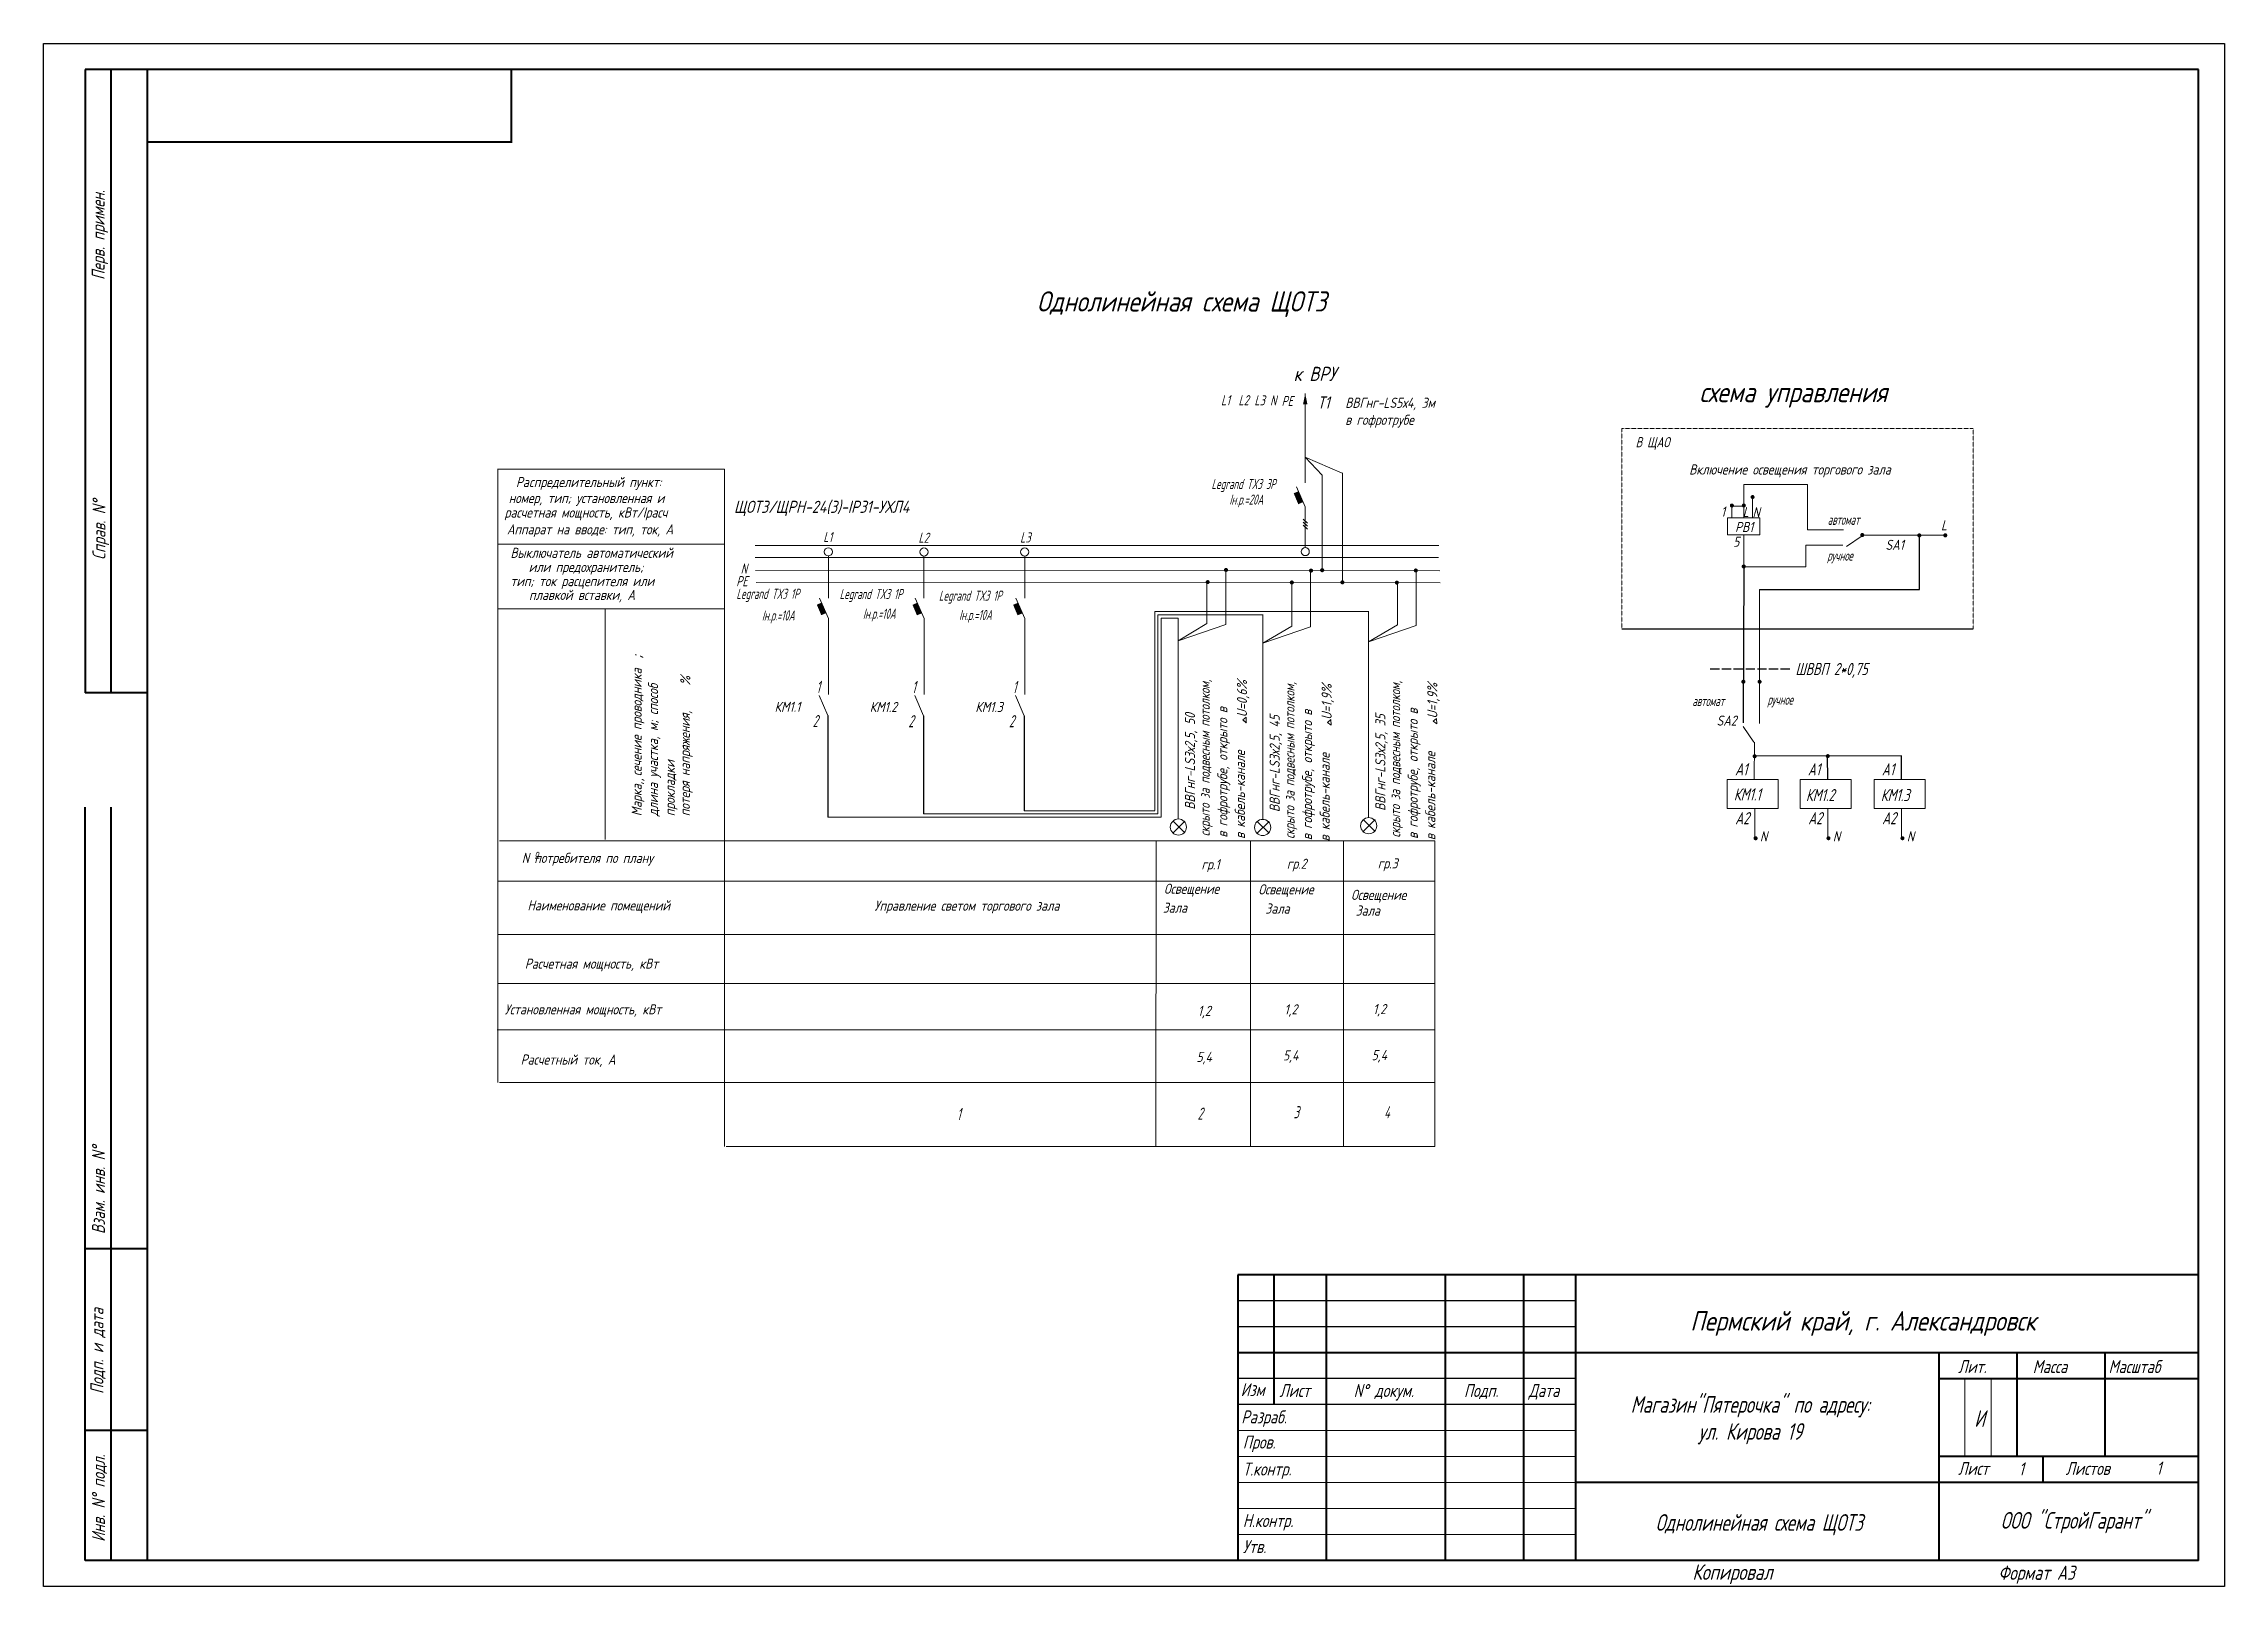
# Model space of a CAD drawing. Header units: millimetres. Extents: x 750 to 1911925374007, y 500 to 46276.
# Drawn here: x 135250 to 164721, y 510 to 21350 of the extents above; entities that cross this region are included whole.
import ezdxf
from ezdxf.enums import TextEntityAlignment as Align

# ---------------------------------------------------------------- set-up
doc = ezdxf.new("R2010")
doc.units = ezdxf.units.MM
doc.linetypes.add('HIDDEN2', pattern=[4.7625, 3.175, -1.5875])
for name, color, linetype in [('1', 7, 'Continuous'), ('KONTUR', 7, 'Continuous'), ('ST', 7, 'Continuous'), ('вова', 7, 'Continuous'), ('Проводки', 1, 'Continuous'), ('Электропроводки', 1, 'Continuous')]:
    doc.layers.add(name, color=color, linetype=linetype)
doc.layers.add('SHTAMP_Ном_пера__98', color=7, linetype='Continuous', lineweight=25, true_color=0x1f1f1f)
for name, color, linetype, lineweight in [('Основная', 7, 'Continuous', 40), ('текст', 250, 'Continuous', 20), ('тонкая', 7, 'Continuous', 20)]:
    doc.layers.add(name, color=color, linetype=linetype, lineweight=lineweight)
doc.styles.add('ROMANS', font='romans.shx', dxfattribs={"width": 0.7, "oblique": 15, "height": 1})
doc.styles.add('стиль1', font='romans.shx', dxfattribs={"width": 0.75, "oblique": 15, "height": 3.5})

msp = doc.modelspace()

# ---------------------------------------------------------------- texts
at = {"color": 0, "lineweight": 20, "style": 'ROMANS', "oblique": 15}
for s, height, width, p in [('L1', 136.7, 0.7, (151161, 16465)), ('L2', 136.7, 0.7, (151397, 16465)), ('L3', 136.7, 0.7, (151612, 16463)), ('N', 137, 0.7, (151823, 16461)), ('РЕ', 136.7, 0.7, (151979, 16454)), ('L1', 136.7, 0.7, (145786, 14616)), ('L2', 136.7, 0.7, (147072, 14607)), ('L3', 136.7, 0.7, (148446, 14611)), ('РЕ', 136.7, 0.7, (144610, 14020)), ('N', 137, 0.7, (144670, 14190)), ('1', 164, 0.6, (145692, 12579)), ('1', 164, 0.6, (146984, 12577)), ('1', 164, 0.6, (148345, 12577)), ('2', 164, 0.6, (145643, 12117)), ('2', 164, 0.6, (146936, 12115)), ('2', 164, 0.6, (148296, 12115)), ('1', 164, 0.6, (147592, 6808)), ('2', 164, 0.6, (150844, 6814)), ('3', 164, 0.6, (152142, 6833)), ('4', 164, 0.6, (153364, 6833))]:
    msp.add_text(s, height=height, dxfattribs=dict(at, width=width)).set_placement(p)
at = {"color": 0, "lineweight": 20, "style": 'ROMANS', "oblique": 15, "width": 0.6}
for s, height, p in [('Legrand TX3 3P', 136.75, (151032, 15401)), ('Iн.р.=20А', 136.7, (151274, 15191)), ('автомат', 136.7, (159359, 14918)), ('ручное', 136.7, (159353, 14434)), ('Legrand TX3 1P', 136.75, (144612, 13918)), ('Legrand TX3 1P', 136.75, (146007, 13916)), ('Legrand TX3 1P', 136.75, (147348, 13893)), ('Iн.р.=10А', 136.7, (144957, 13625)), ('Iн.р.=10А', 136.7, (146322, 13649)), ('Iн.р.=10А', 136.7, (147622, 13633)), ('автомат', 136.7, (157530, 12469)), ('ручное', 136.7, (158545, 12488))]:
    msp.add_text(s, height=height, dxfattribs=at).set_placement(p, align=Align.MIDDLE_LEFT)
at = {"color": 0, "linetype": 'ByBlock', "lineweight": 25, "style": 'ROMANS', "oblique": 15, "width": 0.8}
msp.add_text('Пермский край, г. Александровск', height=263.29, dxfattribs=at).set_placement((157503, 3965))
at = {"layer": '1', "color": 0, "lineweight": 20, "style": 'ROMANS', "oblique": 15}
for s, height, width, p in [('Однолинейная cхема ЩОТЗ', 273.49, 0.8, (148673, 17731)), ('к ВРУ', 191.4, 0.8, (152143, 16793)), ('Т1', 164.1, 0.8, (152465, 16420)), ('ВВГнг-LS5х4, 3м', 136.75, 0.8, (152840, 16430)), ('схема управления', 273.49, 0.8, (157627, 16506)), ('в гофротрубе', 136.75, 0.8, (152840, 16200)), ('В ЩАО', 136.7, 0.74, (156764, 15898)), ('Включение освещения торгового зала', 136.75, 0.8, (157488, 15529)), ('Раcпределительный пункт:', 136.75, 0.8, (141633, 15359)), ('расчетная мощность, кВт/Iрасч', 136.75, 0.8, (141479, 14948)), ('номер, тип; установленная и', 136.75, 0.8, (141535, 15143)), ('ЩОТЗ/ЩРН-24(З)-IP31-УХЛ4', 164.09, 0.8, (144579, 15011)), ('1', 137, 0.8, (157917, 14960)), ('L', 137, 0.8, (158212, 14954)), ('N', 137, 0.8, (158344, 14951)), ('Аппарат на вводе: тип, ток, А', 136.75, 0.8, (141511, 14721)), ('РВ1', 136.7, 0.8, (158108, 14752)), ('L', 137, 0.8, (160891, 14774)), ('Выключатель автоматический', 136.75, 0.8, (141559, 14403)), ('5', 137, 0.8, (158082, 14553)), ('SA1', 136.7, 0.8, (160140, 14511)), ('или предохранитель;', 136.75, 0.8, (141805, 14212)), ('тип; ток расцепителя или', 136.75, 0.8, (141559, 14021)), ('плавкой вставки, А', 136.75, 0.8, (141810, 13835)), ('КМ1.1', 136.7, 0.8, (145128, 12323)), ('КМ1.2', 136.7, 0.8, (146414, 12321)), ('КМ1.3', 136.7, 0.8, (147841, 12321)), ('SA2', 136.7, 0.8, (157858, 12137)), ('N', 137, 0.8, (158444, 10573)), ('N', 137, 0.8, (159429, 10573)), ('N', 137, 0.8, (160429, 10573)), (' N потребителя по плану', 136.75, 0.8, (141639, 10282)), ('о', 98.5, 0.8, (141889, 10364)), ('гр.1', 136.7, 0.8, (150897, 10195)), ('гр.2', 136.7, 0.8, (152051, 10203)), ('гр.3', 136.7, 0.8, (153280, 10208)), ('Наименование помещений', 136.75, 0.8, (141788, 9640)), ('Управление светом торгового зала', 136.75, 0.8, (146477, 9637)), ('Зала ', 136.7, 0.8, (150374, 9609)), ('Освещение', 136.7, 0.8, (150391, 9865)), ('Освещение', 136.7, 0.8, (151667, 9857)), ('Зала ', 136.7, 0.8, (151760, 9598)), ('Освещение', 136.7, 0.8, (152920, 9783)), ('Зала ', 136.7, 0.8, (152981, 9571)), ('Расчетная мощность, кВт', 136.75, 0.8, (141753, 8854)), ('Установленная мощность, кВт', 136.75, 0.8, (141481, 8236)), ('1,2', 136.7, 0.8, (150848, 8216)), ('1,2', 136.7, 0.8, (152018, 8236)), ('1,2', 136.7, 0.8, (153216, 8240)), ('Расчетный ток, А', 136.75, 0.8, (141697, 7558)), ('5,4', 136.7, 0.8, (150830, 7594)), ('5,4', 136.7, 0.8, (151999, 7614)), ('5,4', 136.7, 0.8, (153197, 7618))]:
    msp.add_text(s, height=height, dxfattribs=dict(at, width=width)).set_placement(p)
for s, height, width, p in [(';', 164, 0.8, (143343, 13040)), ('Марка, сечение проводника ', 136.75, 0.8, (143333, 10913)), ('длина участка, м; способ', 136.75, 0.8, (143554, 10913)), ('%', 137, 0.8, (143990, 12682)), ('скрыто за подвесным потолком,', 136.75, 0.74, (151010, 10642)), ('U=0,6%%%', 136.7, 0.8, (151512, 12250)), ('скрыто за подвесным потолком,', 136.75, 0.74, (152155, 10608)), ('U=1,9%%%', 136.7, 0.8, (152657, 12216)), ('скрыто за подвесным потолком,', 136.75, 0.74, (153583, 10625)), ('U=1,9%%%', 136.7, 0.8, (154085, 12233)), ('в гофротрубе, открыто в ', 136.75, 0.8, (151248, 10624)), ('в гофротрубе, открыто в ', 136.75, 0.8, (153821, 10607)), ('потеря напряжения,', 136.75, 0.8, (143984, 10913)), ('ВВГнг-LS3х2,5, 50', 136.75, 0.8, (150810, 11002)), ('ВВГнг-LS3х2,5, 45', 136.75, 0.8, (151955, 10968)), ('в гофротрубе, открыто в ', 136.75, 0.8, (152393, 10590)), ('ВВГнг-LS3х2,5, 35', 136.75, 0.8, (153383, 10985)), ('в кабель-канале', 136.75, 0.8, (151485, 10607)), ('в кабель-канале', 136.75, 0.8, (154058, 10590)), ('прокладки', 136.7, 0.8, (143781, 10913)), ('в кабель-канале', 136.75, 0.8, (152631, 10573)), (',', 137, 0.8, (143339, 11388))]:
    msp.add_text(s, height=height, rotation=90, dxfattribs=dict(at, width=width)).set_placement(p)
at = {"layer": 'SHTAMP_Ном_пера__98', "color": 0, "linetype": 'ByBlock', "lineweight": 25, "char_height": 225, "attachment_point": 5, "line_spacing_factor": 0.971274, "style": 'ROMANS'}
for s, insert, width in [('Магазин"Пятерочка" по адресу: ул. Кирова 19', (158314, 2754), 3873.2), ('И', (161412, 2777), 3689.6), ('Однолинейная схема ЩОТЗ', (158434, 1342), 3689.6), ('ООО "СтройГарант"', (162687, 1371), 3689.6)]:
    msp.add_mtext(s, dxfattribs=dict(at, insert=insert, width=width))
at = {"layer": 'вова', "color": 0, "lineweight": 20, "style": 'ROMANS', "oblique": 15, "width": 0.7}
for s, height, p in [('ШВВП 2*0,75', 164.09, (158923, 12902)), ('А1', 164.1, (158107, 11548)), ('А1', 164.1, (159092, 11548)), ('А1', 164.1, (160092, 11548)), ('КМ1.1', 164.1, (158091, 11208)), ('КМ1.2', 164.1, (159065, 11199)), ('КМ1.3', 164.1, (160077, 11199)), ('А2', 164.1, (158110, 10887)), ('А2', 164.1, (159096, 10887)), ('А2', 164.1, (160095, 10887))]:
    msp.add_text(s, height=height, dxfattribs=at).set_placement(p, align=Align.MIDDLE_LEFT)
at = {"layer": 'текст', "color": 0, "style": 'стиль1', "oblique": 15, "width": 0.75}
for s, p in [('Перв. примен.', (136075, 18158)), ('Справ. N%%d', (136086, 14377)), ('Взам. инв. N%%d', (136079, 5269)), ('Подп. и дата', (136059, 3109)), ('Инв. N%%d подл.', (136079, 1111))]:
    msp.add_text(s, height=175.42, rotation=90, dxfattribs=at).set_placement(p)
for s, height, p in [('Лит.', 175.4, (161122, 3391)), ('Масса', 175.4, (162131, 3391)), ('Масштаб', 175.4, (163155, 3391)), ('Изм', 175.4, (151427, 3079)), ('Лист', 175.4, (151951, 3068)), ('N%%d докум. ', 175.42, (152954, 3068)), ('Подп.', 175.4, (154445, 3068)), ('Дата', 175.4, (155319, 3068)), ('Разраб.', 175.4, (151435, 2711)), ('Пров.', 175.4, (151456, 2371)), ('Т.контр.', 175.4, (151456, 2007)), ('Лист', 175.4, (161122, 2015)), ('1', 175, (161943, 2010)), ('Листов', 175.4, (162576, 2015)), ('1', 175, (163801, 2020)), ('Н.контр.', 175.4, (151456, 1311)), ('Утв.', 175.4, (151456, 959)), ('Копировал', 210.5, (157531, 598)), ('Формат А3', 193, (161666, 598))]:
    msp.add_text(s, height=height, dxfattribs=at).set_placement(p)

# ---------------------------------------------------------------- hatches: boundary and pattern name
at = {"layer": 'Проводки', "lineweight": 20, "ltscale": 0.5}
h = msp.add_hatch(color=0, dxfattribs=at)
h.paths.add_polyline_path([(152299, 16623), (152299, 16479), (152329, 16479)])
h.paths.add_polyline_path([(152299, 16623), (152270, 16479), (152299, 16479)])

# ---------------------------------------------------------------- linework, layer by layer
at = {"color": 0, "lineweight": 20}
for p, q in [((152299, 15762), (152527, 15519)), ((158345, 14944), (158344, 15226)), ((151226, 13505), (151226, 14248)), ((152371, 13471), (152371, 14214)), ((153799, 13488), (153799, 14231)), ((150970, 13516), (150970, 14095)), ((152116, 13482), (152116, 14061)), ((153544, 13499), (153544, 14078)), ((150581, 13284), (150970, 13516)), ((151727, 13250), (152116, 13482)), ((153154, 13267), (153544, 13499))]:
    msp.add_line(p, q, dxfattribs=at)
at = {"color": 0, "lineweight": 20, "ltscale": 0.5}
msp.add_line((152528, 15521), (152528, 14237), dxfattribs=at)
for p, q in [((160600, 13977), (160600, 14708)), ((158225, 14287), (158218, 12173)), ((158440, 13977), (160600, 13977)), ((156578, 13443), (161325, 13443)), ((157773, 12906), (157898, 12906)), ((157929, 12906), (158054, 12906)), ((158086, 12906), (158211, 12906)), ((158252, 12905), (158377, 12905)), ((158409, 12905), (158534, 12905)), ((158565, 12905), (158690, 12905)), ((158722, 12905), (158847, 12905)), ((145847, 12272), (145847, 10901)), ((147140, 12270), (147140, 10945)), ((148500, 12270), (148500, 10988)), ((160359, 11729), (158371, 11724)), ((159360, 11408), (159359, 11727)), ((160359, 11408), (160359, 11729))]:
    msp.add_line(p, q)
at = {"color": 0}
for p, q in [((155950, 4369), (151389, 4369)), ((155950, 4018), (151389, 4018)), ((155950, 3317), (151389, 3317)), ((155950, 2966), (151389, 2966)), ((160861, 861), (160861, 861))]:
    msp.add_line(p, q, dxfattribs=at)
at = {"layer": '1', "color": 0, "lineweight": 20}
for p, q in [((152299, 15419), (152299, 16623)), ((152299, 15762), (152800, 15548)), ((141390, 7315), (141390, 15607)), ((141390, 15602), (144453, 15602)), ((144453, 15603), (144453, 6454)), ((152298, 15091), (152181, 15363)), ((152801, 15550), (152801, 14073)), ((152268, 15161), (152203, 15134)), ((152300, 14543), (152300, 15093)), ((158225, 14944), (158225, 15113)), ((152273, 14928), (152328, 14873)), ((152273, 14887), (152328, 14832)), ((152273, 14846), (152328, 14791)), ((141390, 14590), (144453, 14590)), ((144868, 14571), (154104, 14570)), ((159827, 14702), (159614, 14559)), ((144868, 14407), (154100, 14409)), ((144870, 14234), (154120, 14229)), ((145855, 13859), (145855, 14430)), ((147147, 13857), (147147, 14428)), ((148508, 13857), (148508, 14428)), ((144880, 14070), (154122, 14067)), ((145855, 13586), (145737, 13859)), ((147148, 13584), (147030, 13857)), ((148508, 13584), (148390, 13857)), ((141390, 13715), (144453, 13715)), ((142840, 13715), (142840, 10597)), ((150581, 10876), (150581, 13588)), ((151727, 10876), (151727, 13633)), ((153154, 10891), (153154, 13571)), ((150581, 13284), (151226, 13505)), ((151727, 13250), (152371, 13471)), ((153154, 13267), (153799, 13488)), ((145847, 12272), (145730, 12545)), ((147140, 12270), (147022, 12543)), ((148500, 12270), (148383, 12542)), ((151455, 12215), (151501, 12252)), ((151503, 12177), (151455, 12215)), ((151504, 12177), (151456, 12215)), ((151501, 12252), (151503, 12177)), ((152600, 12181), (152647, 12218)), ((152648, 12143), (152600, 12181)), ((152650, 12143), (152602, 12181)), ((152647, 12218), (152648, 12143)), ((154028, 12198), (154075, 12235)), ((154076, 12160), (154028, 12198)), ((154078, 12160), (154030, 12198)), ((154075, 12235), (154076, 12160)), ((158362, 11912), (158219, 12125)), ((141413, 10583), (154049, 10581)), ((141892, 10347), (141947, 10347)), ((150283, 10582), (150282, 6454)), ((151561, 10582), (151560, 6460)), ((152816, 10581), (152816, 6460)), ((154049, 10581), (154049, 6454)), ((141396, 10035), (154049, 10035)), ((141396, 9316), (154049, 9316)), ((141396, 8653), (154049, 8653)), ((141378, 8028), (154049, 8028)), ((141413, 7315), (154049, 7316))]:
    msp.add_line(p, q, dxfattribs=at)
at = {"layer": '1', "color": 0, "lineweight": 20, "const_width": 27.3}
for points in [[(158051, 15110, 1), (158079, 15110, 1)], [(158213, 15111, 1), (158240, 15111, 1)], [(158331, 15225, 1), (158358, 15225, 1)], [(159813, 14712, 1), (159841, 14712, 1)], [(160598, 14721, 1), (160598, 14693, 1)], [(160949, 14722, 1), (160949, 14694, 1)], [(151215, 14240, 1), (151242, 14240, 1)], [(152364, 14232, 1), (152392, 14232, 1)], [(152514, 14237, 1), (152542, 14237, 1)], [(153780, 14233, 1), (153807, 14233, 1)], [(158211, 14287, 1), (158239, 14287, 1)], [(150968, 14076, 1), (150995, 14076, 1)], [(152104, 14071, 1), (152132, 14071, 1)], [(152788, 14073, 1), (152815, 14073, 1)], [(153524, 14069, 1), (153551, 14069, 1)], [(158206, 12730, 1), (158234, 12730, 1)], [(158426, 12730, 1), (158453, 12730, 1)], [(158373, 11737, 1), (158373, 11710, 1)], [(159361, 11739, 1), (159361, 11712, 1)], [(158371, 10616, 1), (158399, 10616, 1)], [(159357, 10616, 1), (159384, 10616, 1)], [(160357, 10616, 1), (160384, 10616, 1)]]:
    msp.add_lwpolyline(points, format="xyb", close=True, dxfattribs=at)
at = {"layer": '1', "color": 0, "lineweight": 20}
for centre in [(145855, 14485), (147147, 14483), (148508, 14483), (152300, 14488)]:
    msp.add_circle(centre, 54.7, dxfattribs=at)
for points in [[(152208, 15303), (152208, 15303), (152143, 15276), (152268, 15161)], [(152143, 15276), (152203, 15134), (152268, 15161)], [(152268, 15161), (152268, 15161), (152208, 15303)], [(145765, 13799), (145765, 13799), (145699, 13771), (145825, 13657)], [(145699, 13771), (145759, 13629), (145825, 13657)], [(145825, 13657), (145825, 13657), (145765, 13799)], [(147057, 13797), (147057, 13797), (146992, 13769), (147118, 13655)], [(146992, 13769), (147052, 13627), (147118, 13655)], [(147118, 13655), (147118, 13655), (147057, 13797)], [(148418, 13797), (148418, 13797), (148352, 13769), (148478, 13654)], [(148352, 13769), (148412, 13627), (148478, 13654)], [(148478, 13654), (148478, 13654), (148418, 13797)]]:
    msp.add_solid(points, dxfattribs=at)
at = {"layer": 'KONTUR', "color": 0}
for p, q in [((135250, 510), (135250, 21350)), ((135250, 21350), (164721, 21350)), ((164721, 21350), (164721, 510)), ((164721, 510), (135250, 510))]:
    msp.add_line(p, q, dxfattribs=at)
at = {"layer": 'ST', "linetype": 'HIDDEN2', "lineweight": 15}
for p, q in [((156579, 16153), (161325, 16153)), ((156579, 13443), (156579, 16153)), ((161325, 16153), (161325, 13443))]:
    msp.add_line(p, q, dxfattribs=at)
at = {"layer": 'ST', "lineweight": 15}
for p, q in [((158228, 15102), (158228, 15395)), ((158228, 15395), (159088, 15395)), ((159088, 15395), (159088, 14780)), ((158061, 15102), (158228, 15102)), ((159088, 14780), (159572, 14780)), ((159566, 14577), (159064, 14577)), ((159064, 14577), (159064, 14284)), ((159835, 14708), (160945, 14708)), ((159064, 14284), (158222, 14284)), ((158440, 13977), (158440, 12167)), ((158372, 11912), (158368, 11408))]:
    msp.add_line(p, q, dxfattribs=at)
at = {"layer": 'Основная', "color": 0}
for p, q in [((135811, 20999), (135811, 12579)), ((164370, 20999), (135811, 20999)), ((136162, 12579), (136162, 20999)), ((136653, 3668), (136653, 20999)), ((141572, 20008), (141572, 20991)), ((164370, 861), (164370, 20999)), ((141565, 20017), (136653, 20017)), ((136653, 12579), (135811, 12579)), ((135811, 861), (135811, 11035)), ((136162, 861), (136162, 11035)), ((136653, 5071), (135811, 5071)), ((151389, 4720), (151389, 861)), ((164370, 4720), (151389, 4720)), ((151880, 2966), (151880, 4720)), ((152582, 4720), (152582, 861)), ((154195, 861), (154195, 4720)), ((155248, 4720), (155248, 861)), ((155950, 4720), (155950, 861)), ((136653, 861), (136653, 3668)), ((151389, 3668), (164370, 3668)), ((160861, 3668), (160861, 861)), ((161914, 3668), (161914, 2264)), ((163107, 3668), (163107, 2264)), ((160861, 3317), (164370, 3317)), ((136653, 2615), (135811, 2615)), ((164370, 2264), (160861, 2264)), ((162265, 2264), (162265, 1913)), ((164370, 1913), (155950, 1913)), ((164370, 861), (135811, 861))]:
    msp.add_line(p, q, dxfattribs=at)
at = {"layer": 'тонкая', "color": 0}
for p, q in [((161211, 3302), (161211, 2264)), ((161568, 3302), (161568, 2264)), ((151389, 2615), (155950, 2615)), ((155950, 2264), (151389, 2264)), ((155950, 1913), (151389, 1913))]:
    msp.add_line(p, q, dxfattribs=at)
for points in [[(151389, 1563), (155950, 1563)], [(151389, 1212), (155950, 1212)]]:
    msp.add_lwpolyline(points, dxfattribs=at)
at = {"layer": 'Электропроводки', "color": 0, "lineweight": 20}
for p, q in [((158063, 15103), (158063, 14942)), ((158225, 14717), (158225, 14273)), ((145855, 12559), (145855, 13586)), ((147148, 12557), (147148, 13584)), ((148508, 12556), (148508, 13584)), ((150265, 10990), (150265, 13678)), ((150265, 13678), (153157, 13678)), ((150309, 10945), (150309, 13634)), ((150309, 13634), (151730, 13634)), ((150353, 10902), (150353, 13590)), ((150353, 13590), (150581, 13590)), ((153154, 13677), (153154, 13569)), ((150309, 10945), (147140, 10945)), ((150265, 10988), (148500, 10988)), ((158374, 11020), (158374, 10606)), ((159360, 11020), (159360, 10606)), ((160359, 11020), (160359, 10606)), ((150353, 10901), (145846, 10901)), ((150672, 10848), (150513, 10690)), ((150513, 10848), (150672, 10690)), ((151810, 10844), (151651, 10685)), ((151651, 10844), (151810, 10685)), ((153243, 10867), (153084, 10708)), ((153084, 10867), (153243, 10708)), ((144472, 6454), (154049, 6454))]:
    msp.add_line(p, q, dxfattribs=at)
for points in [[(158004, 14943), (158441, 14943), (158441, 14716), (158004, 14716)], [(158001, 11408), (158690, 11408), (158690, 11020), (158001, 11020)], [(158987, 11408), (159675, 11408), (159675, 11020), (158987, 11020)], [(159986, 11408), (160675, 11408), (160675, 11020), (159986, 11020)]]:
    msp.add_lwpolyline(points, close=True, dxfattribs=at)
for centre in [(150585, 10767), (151724, 10762), (153157, 10785)]:
    msp.add_circle(centre, 109, dxfattribs=at)

msp.set_redraw_order([(e.dxf.handle, doc.entitydb.next_handle()) for e in msp.query("TEXT MTEXT ATTDEF DIMENSION ARC_DIMENSION")])  # texts and dimensions are drawn at this point

doc.saveas('drawing.dxf')
